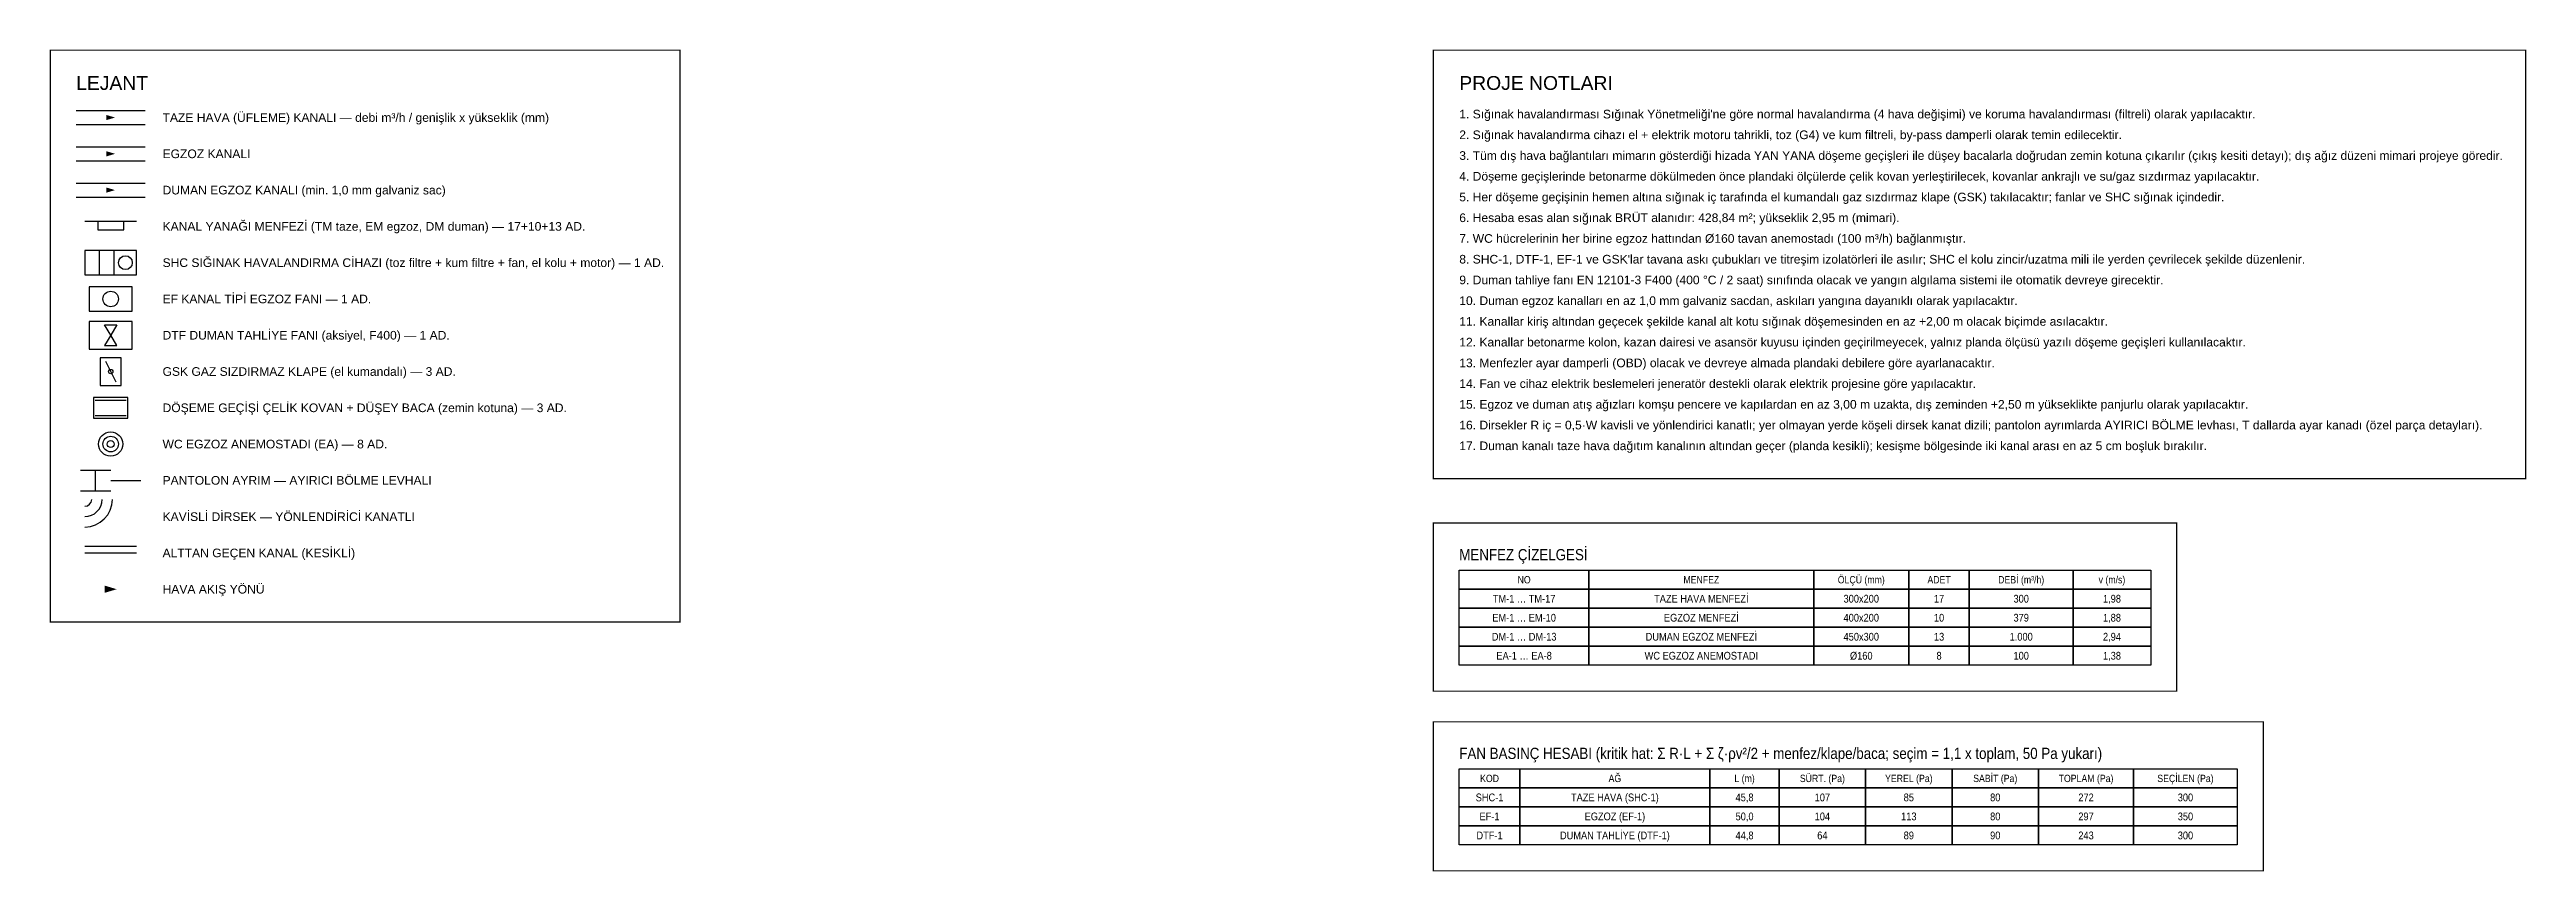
# Model space of a CAD drawing. Header units: centimetres. Extents: x 357699 to 366480, y -615216 to -609849.
# Drawn here: x 361069 to 363934, y -611813 to -610861 of the extents above; entities that cross this region are included whole.
import ezdxf
from ezdxf.enums import TextEntityAlignment as Align

# ---------------------------------------------------------------- set-up
doc = ezdxf.new("R2010")
doc.units = ezdxf.units.CM
doc.linetypes.add('DASHED', pattern=[1.524, 1.27, -0.254])
for name, color, linetype in [('ROTAS-HAV-BASLIK', 7, 'Continuous'), ('ROTAS-HAV-CERCEVE', 7, 'Continuous'), ('ROTAS-HAV-CIHAZ', 6, 'Continuous'), ('ROTAS-HAV-DUMAN', 1, 'Continuous'), ('ROTAS-HAV-DUMAN-GIZLI', 1, 'DASHED'), ('ROTAS-HAV-EGZOZ', 4, 'Continuous'), ('ROTAS-HAV-GECIS', 2, 'Continuous'), ('ROTAS-HAV-LEJANT', 7, 'Continuous'), ('ROTAS-HAV-MENFEZ', 7, 'Continuous'), ('ROTAS-HAV-NOT', 7, 'Continuous'), ('ROTAS-HAV-OK', 7, 'Continuous'), ('ROTAS-HAV-TAZE-HAVA', 3, 'Continuous'), ('ROTAS-HESAP-CIZGI', 1, 'Continuous'), ('ROTAS-HESAP-YAZI', 7, 'Continuous')]:
    doc.layers.add(name, color=color, linetype=linetype)
doc.styles.add('ROTAS', font='arial.ttf')

msp = doc.modelspace()

# ---------------------------------------------------------------- texts
at = {"layer": 'ROTAS-HAV-BASLIK', "style": 'ROTAS'}
for s, p in [('LEJANT', (361100, -610900)), ('PROJE NOTLARI', (362700, -610900))]:
    msp.add_text(s, height=16, dxfattribs=at).set_placement(p, align=Align.MIDDLE_LEFT)
at = {"layer": 'ROTAS-HAV-LEJANT', "style": 'ROTAS'}
for s, p in [('TAZE HAVA (ÜFLEME) KANALI — debi m³/h / genişlik x yükseklik (mm)', (361200, -610940)), ('EGZOZ KANALI', (361200, -610982)), ('DUMAN EGZOZ KANALI (min. 1,0 mm galvaniz sac)', (361200, -611024)), ('KANAL YANAĞI MENFEZİ (TM taze, EM egzoz, DM duman) — 17+10+13 AD.', (361200, -611066)), ('SHC SIĞINAK HAVALANDIRMA CİHAZI (toz filtre + kum filtre + fan, el kolu + motor) — 1 AD.', (361200, -611108)), ('EF KANAL TİPİ EGZOZ FANI — 1 AD.', (361200, -611150)), ('DTF DUMAN TAHLİYE FANI (aksiyel, F400) — 1 AD.', (361200, -611192)), ('GSK GAZ SIZDIRMAZ KLAPE (el kumandalı) — 3 AD.', (361200, -611234)), ('DÖŞEME GEÇİŞİ ÇELİK KOVAN + DÜŞEY BACA (zemin kotuna) — 3 AD.', (361200, -611276)), ('WC EGZOZ ANEMOSTADI (EA) — 8 AD.', (361200, -611318)), ('PANTOLON AYRIM — AYIRICI BÖLME LEVHALI', (361200, -611360)), ('KAVİSLİ DİRSEK — YÖNLENDİRİCİ KANATLI', (361200, -611402)), ('ALTTAN GEÇEN KANAL (KESİKLİ)', (361200, -611444)), ('HAVA AKIŞ YÖNÜ', (361200, -611486))]:
    msp.add_text(s, height=10, dxfattribs=at).set_placement(p, align=Align.MIDDLE_LEFT)
at = {"layer": 'ROTAS-HAV-NOT', "style": 'ROTAS'}
for s, p in [("1. Sığınak havalandırması Sığınak Yönetmeliği'ne göre normal havalandırma (4 hava değişimi) ve koruma havalandırması (filtreli) olarak yapılacaktır.", (362700, -610936)), ('3. Tüm dış hava bağlantıları mimarın gösterdiği hizada YAN YANA döşeme geçişleri ile düşey bacalarla doğrudan zemin kotuna çıkarılır (çıkış kesiti detayı); dış ağız düzeni mimari projeye göredir.', (362700, -610984)), ('2. Sığınak havalandırma cihazı el + elektrik motoru tahrikli, toz (G4) ve kum filtreli, by-pass damperli olarak temin edilecektir.', (362700, -610960)), ('4. Döşeme geçişlerinde betonarme dökülmeden önce plandaki ölçülerde çelik kovan yerleştirilecek, kovanlar ankrajlı ve su/gaz sızdırmaz yapılacaktır.', (362700, -611008)), ('5. Her döşeme geçişinin hemen altına sığınak iç tarafında el kumandalı gaz sızdırmaz klape (GSK) takılacaktır; fanlar ve SHC sığınak içindedir.', (362700, -611032)), ('6. Hesaba esas alan sığınak BRÜT alanıdır: 428,84 m²; yükseklik 2,95 m (mimari).', (362700, -611056)), ('7. WC hücrelerinin her birine egzoz hattından Ø160 tavan anemostadı (100 m³/h) bağlanmıştır.', (362700, -611080)), ("8. SHC-1, DTF-1, EF-1 ve GSK'lar tavana askı çubukları ve titreşim izolatörleri ile asılır; SHC el kolu zincir/uzatma mili ile yerden çevrilecek şekilde düzenlenir.", (362700, -611104)), ('9. Duman tahliye fanı EN 12101-3 F400 (400 °C / 2 saat) sınıfında olacak ve yangın algılama sistemi ile otomatik devreye girecektir.', (362700, -611128)), ('10. Duman egzoz kanalları en az 1,0 mm galvaniz sacdan, askıları yangına dayanıklı olarak yapılacaktır.', (362700, -611152)), ('11. Kanallar kiriş altından geçecek şekilde kanal alt kotu sığınak döşemesinden en az +2,00 m olacak biçimde asılacaktır.', (362700, -611176)), ('12. Kanallar betonarme kolon, kazan dairesi ve asansör kuyusu içinden geçirilmeyecek, yalnız planda ölçüsü yazılı döşeme geçişleri kullanılacaktır.', (362700, -611200)), ('13. Menfezler ayar damperli (OBD) olacak ve devreye almada plandaki debilere göre ayarlanacaktır.', (362700, -611224)), ('14. Fan ve cihaz elektrik beslemeleri jeneratör destekli olarak elektrik projesine göre yapılacaktır.', (362700, -611248)), ('15. Egzoz ve duman atış ağızları komşu pencere ve kapılardan en az 3,00 m uzakta, dış zeminden +2,50 m yükseklikte panjurlu olarak yapılacaktır.', (362700, -611272)), ('16. Dirsekler R iç = 0,5·W kavisli ve yönlendirici kanatlı; yer olmayan yerde köşeli dirsek kanat dizili; pantolon ayrımlarda AYIRICI BÖLME levhası, T dallarda ayar kanadı (özel parça detayları).', (362700, -611296)), ('17. Duman kanalı taze hava dağıtım kanalının altından geçer (planda kesikli); kesişme bölgesinde iki kanal arası en az 5 cm boşluk bırakılır.', (362700, -611320))]:
    msp.add_text(s, height=10, dxfattribs=at).set_placement(p, align=Align.MIDDLE_LEFT)
at = {"layer": 'ROTAS-HESAP-YAZI', "style": 'ROTAS', "width": 0.85}
for s, p in [('MENFEZ ÇİZELGESİ', (362700, -611446)), ('FAN BASINÇ HESABI (kritik hat: Σ R·L + Σ ζ·ρv²/2 + menfez/klape/baca; seçim = 1,1 x toplam, 50 Pa yukarı)', (362700, -611676))]:
    msp.add_text(s, height=13, dxfattribs=at).set_placement(p, align=Align.MIDDLE_LEFT)
for s, height, p in [('TM-1 … TM-17', 9, (362775, -611497)), ('NO', 8.5, (362775, -611475)), ('TAZE HAVA MENFEZİ', 9, (362980, -611497)), ('MENFEZ', 8.5, (362980, -611475)), ('ÖLÇÜ (mm)', 8.5, (363165, -611475)), ('300x200', 9, (363165, -611497)), ('ADET', 8.5, (363255, -611475)), ('17', 9, (363255, -611497)), ('DEBİ (m³/h)', 8.5, (363350, -611475)), ('300', 9, (363350, -611497)), ('v (m/s)', 8.5, (363455, -611475)), ('1,98', 9, (363455, -611497)), ('EM-1 … EM-10', 9, (362775, -611519)), ('EGZOZ MENFEZİ', 9, (362980, -611519)), ('400x200', 9, (363165, -611519)), ('10', 9, (363255, -611519)), ('379', 9, (363350, -611519)), ('1,88', 9, (363455, -611519)), ('DM-1 … DM-13', 9, (362775, -611541)), ('DUMAN EGZOZ MENFEZİ', 9, (362980, -611541)), ('450x300', 9, (363165, -611541)), ('13', 9, (363255, -611541)), ('1.000', 9, (363350, -611541)), ('2,94', 9, (363455, -611541)), ('EA-1 … EA-8', 9, (362775, -611563)), ('WC EGZOZ ANEMOSTADI', 9, (362980, -611563)), ('Ø160', 9, (363165, -611563)), ('8', 9, (363255, -611563)), ('100', 9, (363350, -611563)), ('1,38', 9, (363455, -611563)), ('SHC-1', 9, (362735, -611727)), ('KOD', 8.5, (362735, -611705)), ('TAZE HAVA (SHC-1)', 9, (362880, -611727)), ('AĞ', 8.5, (362880, -611705)), ('L (m)', 8.5, (363030, -611705)), ('45,8', 9, (363030, -611727)), ('SÜRT. (Pa)', 8.5, (363120, -611705)), ('107', 9, (363120, -611727)), ('YEREL (Pa)', 8.5, (363220, -611705)), ('85', 9, (363220, -611727)), ('SABİT (Pa)', 8.5, (363320, -611705)), ('80', 9, (363320, -611727)), ('TOPLAM (Pa)', 8.5, (363425, -611705)), ('272', 9, (363425, -611727)), ('SEÇİLEN (Pa)', 8.5, (363540, -611705)), ('300', 9, (363540, -611727)), ('EF-1', 9, (362735, -611749)), ('EGZOZ (EF-1)', 9, (362880, -611749)), ('50,0', 9, (363030, -611749)), ('104', 9, (363120, -611749)), ('113', 9, (363220, -611749)), ('80', 9, (363320, -611749)), ('297', 9, (363425, -611749)), ('350', 9, (363540, -611749)), ('DTF-1', 9, (362735, -611771)), ('DUMAN TAHLİYE (DTF-1)', 9, (362880, -611771)), ('44,8', 9, (363030, -611771)), ('64', 9, (363120, -611771)), ('89', 9, (363220, -611771)), ('90', 9, (363320, -611771)), ('243', 9, (363425, -611771)), ('300', 9, (363540, -611771))]:
    msp.add_text(s, height=height, dxfattribs=at).set_placement(p, align=Align.MIDDLE_CENTER)

# ---------------------------------------------------------------- linework, layer by layer
at = {"layer": 'ROTAS-HAV-CERCEVE', "const_width": 1.5}
for points in [[(361070, -611523.9), (361798.4, -611523.9), (361798.4, -610862), (361070, -610862)], [(362670, -611357.9), (363933.7, -611357.9), (363933.7, -610862), (362670, -610862)], [(362670, -611604), (363530, -611604), (363530, -611409.5), (362670, -611409.5)], [(362670, -611812), (363630, -611812), (363630, -611639.5), (362670, -611639.5)]]:
    msp.add_lwpolyline(points, close=True, dxfattribs=at)
at = {"layer": 'ROTAS-HAV-CIHAZ'}
for p, q in [((361127, -611122), (361127, -611094)), ((361144, -611122), (361144, -611094)), ((361134, -611222), (361146, -611246))]:
    msp.add_line(p, q, dxfattribs=at)
for points in [[(361110, -611122), (361170, -611122), (361170, -611094), (361110, -611094)], [(361115, -611164), (361165, -611164), (361165, -611136), (361115, -611136)], [(361115, -611208), (361165, -611208), (361165, -611176), (361115, -611176)], [(361140, -611192), (361133, -611180), (361147, -611180)], [(361140, -611192), (361133, -611204), (361147, -611204)], [(361128, -611250), (361152, -611250), (361152, -611218), (361128, -611218)]]:
    msp.add_lwpolyline(points, close=True, dxfattribs=at)
for centre, radius in [((361157, -611108), 8), ((361140, -611150), 9), ((361140, -611234), 2.5)]:
    msp.add_circle(centre, radius, dxfattribs=at)
at = {"layer": 'ROTAS-HAV-DUMAN'}
for p, q in [((361100, -611016), (361180, -611016)), ((361100, -611032), (361180, -611032))]:
    msp.add_line(p, q, dxfattribs=at)
at = {"layer": 'ROTAS-HAV-DUMAN-GIZLI'}
for p, q in [((361110, -611436), (361170, -611436)), ((361110, -611444), (361170, -611444))]:
    msp.add_line(p, q, dxfattribs=at)
at = {"layer": 'ROTAS-HAV-EGZOZ'}
for p, q in [((361100, -610974), (361180, -610974)), ((361100, -610990), (361180, -610990))]:
    msp.add_line(p, q, dxfattribs=at)
at = {"layer": 'ROTAS-HAV-GECIS'}
for p, q in [((361122, -611267), (361158, -611267)), ((361122, -611285), (361158, -611285))]:
    msp.add_line(p, q, dxfattribs=at)
msp.add_lwpolyline([(361120, -611288), (361160, -611288), (361160, -611264), (361120, -611264)], close=True, dxfattribs=at)
at = {"layer": 'ROTAS-HAV-MENFEZ'}
msp.add_lwpolyline([(361125, -611060), (361125, -611070), (361155, -611070), (361155, -611060)], dxfattribs=at)
for radius in [14, 9, 4]:
    msp.add_circle((361140, -611318), radius, dxfattribs=at)
at = {"layer": 'ROTAS-HAV-OK'}
for points in [[(361145, -610940), (361135, -610937), (361135, -610943)], [(361145, -610982), (361135, -610979), (361135, -610985)], [(361145, -611024), (361135, -611021), (361135, -611027)], [(361147, -611486), (361133, -611481.8), (361133, -611490.2)]]:
    msp.add_solid(points, dxfattribs=at)
at = {"layer": 'ROTAS-HAV-TAZE-HAVA'}
for p, q in [((361100, -610932), (361180, -610932)), ((361100, -610948), (361180, -610948)), ((361110, -611060), (361170, -611060)), ((361105, -611348), (361140, -611348)), ((361122, -611348), (361122, -611372)), ((361105, -611372), (361140, -611372)), ((361140, -611360), (361175, -611360))]:
    msp.add_line(p, q, dxfattribs=at)
for radius in [20, 32, 8]:
    msp.add_arc((361110, -611382), radius, 270, 360, dxfattribs=at)
at = {"layer": 'ROTAS-HESAP-CIZGI'}
for points in [[(362700, -611464), (362850, -611464), (362850, -611486), (362700, -611486)], [(362850, -611464), (363110, -611464), (363110, -611486), (362850, -611486)], [(363110, -611464), (363220, -611464), (363220, -611486), (363110, -611486)], [(363220, -611464), (363290, -611464), (363290, -611486), (363220, -611486)], [(363290, -611464), (363410, -611464), (363410, -611486), (363290, -611486)], [(363410, -611464), (363500, -611464), (363500, -611486), (363410, -611486)], [(362700, -611486), (362850, -611486), (362850, -611508), (362700, -611508)], [(362850, -611486), (363110, -611486), (363110, -611508), (362850, -611508)], [(363110, -611486), (363220, -611486), (363220, -611508), (363110, -611508)], [(363220, -611486), (363290, -611486), (363290, -611508), (363220, -611508)], [(363290, -611486), (363410, -611486), (363410, -611508), (363290, -611508)], [(363410, -611486), (363500, -611486), (363500, -611508), (363410, -611508)], [(362700, -611508), (362850, -611508), (362850, -611530), (362700, -611530)], [(362850, -611508), (363110, -611508), (363110, -611530), (362850, -611530)], [(363110, -611508), (363220, -611508), (363220, -611530), (363110, -611530)], [(363220, -611508), (363290, -611508), (363290, -611530), (363220, -611530)], [(363290, -611508), (363410, -611508), (363410, -611530), (363290, -611530)], [(363410, -611508), (363500, -611508), (363500, -611530), (363410, -611530)], [(362700, -611530), (362850, -611530), (362850, -611552), (362700, -611552)], [(362700, -611552), (362850, -611552), (362850, -611574), (362700, -611574)], [(362850, -611530), (363110, -611530), (363110, -611552), (362850, -611552)], [(362850, -611552), (363110, -611552), (363110, -611574), (362850, -611574)], [(363110, -611530), (363220, -611530), (363220, -611552), (363110, -611552)], [(363110, -611552), (363220, -611552), (363220, -611574), (363110, -611574)], [(363220, -611530), (363290, -611530), (363290, -611552), (363220, -611552)], [(363220, -611552), (363290, -611552), (363290, -611574), (363220, -611574)], [(363290, -611530), (363410, -611530), (363410, -611552), (363290, -611552)], [(363290, -611552), (363410, -611552), (363410, -611574), (363290, -611574)], [(363410, -611530), (363500, -611530), (363500, -611552), (363410, -611552)], [(363410, -611552), (363500, -611552), (363500, -611574), (363410, -611574)], [(362700, -611694), (362770, -611694), (362770, -611716), (362700, -611716)], [(362770, -611694), (362990, -611694), (362990, -611716), (362770, -611716)], [(362990, -611694), (363070, -611694), (363070, -611716), (362990, -611716)], [(363070, -611694), (363170, -611694), (363170, -611716), (363070, -611716)], [(363170, -611694), (363270, -611694), (363270, -611716), (363170, -611716)], [(363270, -611694), (363370, -611694), (363370, -611716), (363270, -611716)], [(363370, -611694), (363480, -611694), (363480, -611716), (363370, -611716)], [(363480, -611694), (363600, -611694), (363600, -611716), (363480, -611716)], [(362700, -611716), (362770, -611716), (362770, -611738), (362700, -611738)], [(362770, -611716), (362990, -611716), (362990, -611738), (362770, -611738)], [(362990, -611716), (363070, -611716), (363070, -611738), (362990, -611738)], [(363070, -611716), (363170, -611716), (363170, -611738), (363070, -611738)], [(363170, -611716), (363270, -611716), (363270, -611738), (363170, -611738)], [(363270, -611716), (363370, -611716), (363370, -611738), (363270, -611738)], [(363370, -611716), (363480, -611716), (363480, -611738), (363370, -611738)], [(363480, -611716), (363600, -611716), (363600, -611738), (363480, -611738)], [(362700, -611738), (362770, -611738), (362770, -611760), (362700, -611760)], [(362770, -611738), (362990, -611738), (362990, -611760), (362770, -611760)], [(362990, -611738), (363070, -611738), (363070, -611760), (362990, -611760)], [(363070, -611738), (363170, -611738), (363170, -611760), (363070, -611760)], [(363170, -611738), (363270, -611738), (363270, -611760), (363170, -611760)], [(363270, -611738), (363370, -611738), (363370, -611760), (363270, -611760)], [(363370, -611738), (363480, -611738), (363480, -611760), (363370, -611760)], [(363480, -611738), (363600, -611738), (363600, -611760), (363480, -611760)], [(362700, -611760), (362770, -611760), (362770, -611782), (362700, -611782)], [(362770, -611760), (362990, -611760), (362990, -611782), (362770, -611782)], [(362990, -611760), (363070, -611760), (363070, -611782), (362990, -611782)], [(363070, -611760), (363170, -611760), (363170, -611782), (363070, -611782)], [(363170, -611760), (363270, -611760), (363270, -611782), (363170, -611782)], [(363270, -611760), (363370, -611760), (363370, -611782), (363270, -611782)], [(363370, -611760), (363480, -611760), (363480, -611782), (363370, -611782)], [(363480, -611760), (363600, -611760), (363600, -611782), (363480, -611782)]]:
    msp.add_lwpolyline(points, close=True, dxfattribs=at)

msp.set_redraw_order([(e.dxf.handle, doc.entitydb.next_handle()) for e in msp.query("TEXT MTEXT ATTDEF DIMENSION ARC_DIMENSION")])  # texts and dimensions are drawn at this point

doc.saveas('drawing.dxf')
